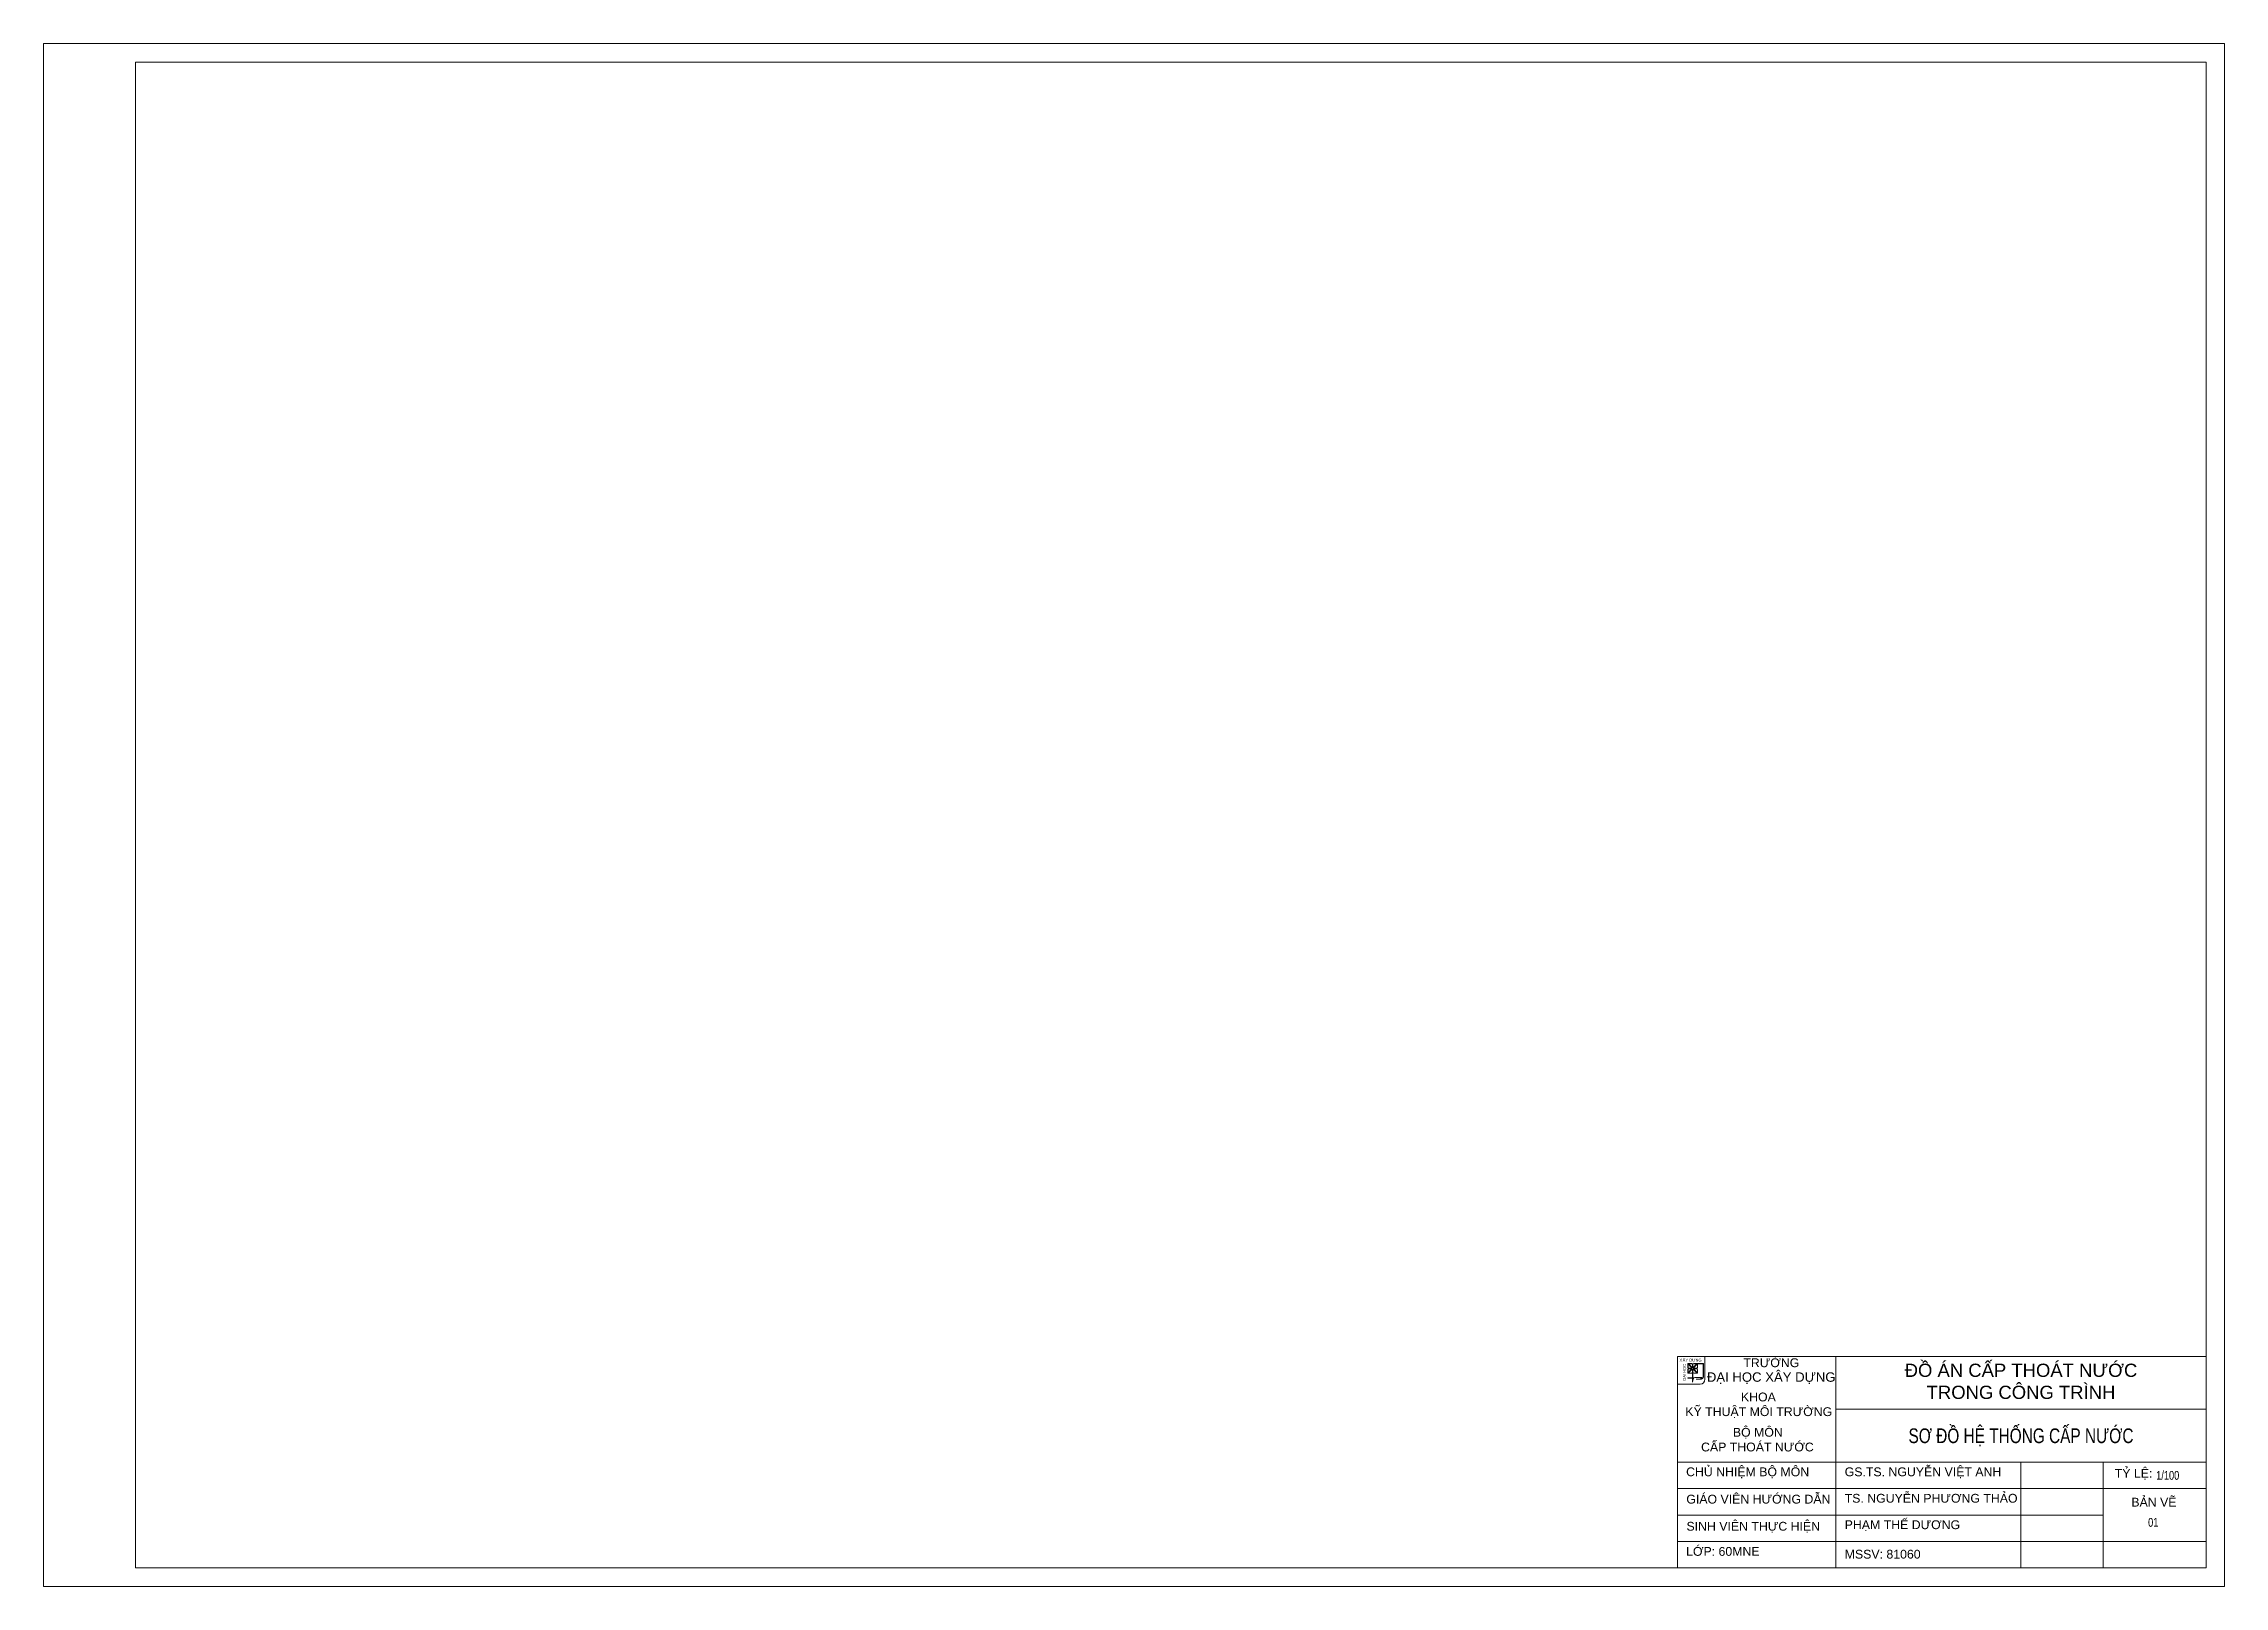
# Model space of a CAD drawing. Header units: millimetres. Extents: x -819040 to 60987, y -269988 to 131461.
# Drawn here: x -687668 to -628268, y -37102 to 4898 of the extents above; entities that cross this region are included whole.
import ezdxf
from ezdxf.enums import TextEntityAlignment as Align

# ---------------------------------------------------------------- set-up
doc = ezdxf.new("R2010")
doc.units = ezdxf.units.MM
for name, color, linetype, lineweight in [('GHI CHU', 51, 'Continuous', 9), ('KHUNG GIAY-A2', 7, 'Continuous', 9), ('KHUNG TEN', 7, 'Continuous', 9)]:
    doc.layers.add(name, color=color, linetype=linetype, lineweight=lineweight)
doc.styles.add('ARIANH', font='VnArialH.TTF')
doc.styles.get("Standard").update_dxf_attribs({"font": 'arial.ttf', "width": 0.75})
doc.styles.add('TCVN-10', font='arial.ttf', dxfattribs={"width": 0.75, "height": 10})

# ---------------------------------------------------------------- blocks, each defined once
blk = doc.blocks.new('*U281')
at = {"layer": 'KHUNG TEN'}
for p, q in [((0, 2880), (-7200, 2880)), ((-7200, 0), (-7200, 2880)), ((-6824, 2880), (-7200, 2880)), ((-7200, 2503), (-7200, 2880)), ((-7056, 2782), (-7005, 2782)), ((-7056, 2777), (-7056, 2782)), ((-7056, 2782), (-7005, 2782)), ((-7056, 2778), (-7056, 2782)), ((-7056, 2782), (-7005, 2782)), ((-7056, 2777), (-7056, 2782)), ((-7056, 2781), (-7006, 2781)), ((-7056, 2777), (-7056, 2781)), ((-7056, 2778), (-6997, 2720)), ((-7055, 2732), (-7056, 2778)), ((-7056, 2777), (-6998, 2719)), ((-7056, 2731), (-7056, 2777)), ((-7056, 2777), (-6998, 2719)), ((-7056, 2731), (-7056, 2777)), ((-7056, 2777), (-6998, 2719)), ((-7056, 2731), (-7056, 2777)), ((-7056, 2655), (-6998, 2714)), ((-7056, 2656), (-6997, 2714)), ((-7056, 2656), (-6998, 2714)), ((-7056, 2655), (-6998, 2713)), ((-7055, 2703), (-7056, 2656)), ((-7056, 2702), (-7056, 2655)), ((-7056, 2702), (-7056, 2655)), ((-7056, 2702), (-7056, 2656)), ((-7052, 2782), (-6994, 2724)), ((-7052, 2782), (-6994, 2724)), ((-7052, 2781), (-6994, 2723)), ((-7052, 2651), (-6994, 2709)), ((-7052, 2651), (-6994, 2709)), ((-7052, 2651), (-6994, 2709)), ((-7051, 2782), (-6993, 2724)), ((-7051, 2720), (-7044, 2716)), ((-7051, 2712), (-7044, 2716)), ((-7051, 2652), (-6993, 2710)), ((-7050, 2721), (-7044, 2716)), ((-7050, 2721), (-7043, 2717)), ((-7050, 2721), (-7044, 2716)), ((-7050, 2713), (-7043, 2717)), ((-7050, 2712), (-7044, 2716)), ((-7050, 2712), (-7044, 2716)), ((-6998, 2719), (-7049, 2719)), ((-6997, 2720), (-7048, 2720)), ((-6998, 2719), (-7048, 2719)), ((-6998, 2719), (-7048, 2719)), ((-6998, 2714), (-7048, 2714)), ((-6998, 2714), (-7048, 2714)), ((-6998, 2713), (-7048, 2713)), ((-6997, 2714), (-7047, 2714)), ((-6995, 2774), (-6991, 2769)), ((-6995, 2774), (-6991, 2769)), ((-6994, 2775), (-6990, 2770)), ((-6994, 2774), (-6991, 2769)), ((-6994, 2724), (-6994, 2770)), ((-6994, 2723), (-6994, 2770)), ((-6994, 2724), (-6994, 2770)), ((-6994, 2529), (-6994, 2709)), ((-6994, 2529), (-6994, 2709)), ((-6994, 2529), (-6994, 2709)), ((-6993, 2724), (-6993, 2771)), ((-6993, 2530), (-6993, 2710)), ((-6987, 2774), (-6991, 2769)), ((-6988, 2774), (-6991, 2769)), ((-6987, 2774), (-6991, 2769)), ((-6987, 2775), (-6990, 2770)), ((-6930, 2782), (-6988, 2724)), ((-6930, 2782), (-6988, 2724)), ((-6930, 2781), (-6988, 2723)), ((-6988, 2724), (-6988, 2770)), ((-6988, 2723), (-6988, 2770)), ((-6988, 2724), (-6988, 2770)), ((-6930, 2651), (-6988, 2709)), ((-6988, 2560), (-6988, 2709)), ((-6930, 2651), (-6988, 2709)), ((-6988, 2560), (-6988, 2709)), ((-6930, 2651), (-6988, 2709)), ((-6988, 2560), (-6988, 2709)), ((-6929, 2782), (-6987, 2724)), ((-6987, 2724), (-6987, 2771)), ((-6929, 2652), (-6987, 2710)), ((-6987, 2561), (-6987, 2710)), ((-6926, 2777), (-6984, 2719)), ((-6926, 2777), (-6984, 2719)), ((-6925, 2777), (-6984, 2719)), ((-6984, 2719), (-6937, 2719)), ((-6984, 2719), (-6938, 2719)), ((-6984, 2719), (-6937, 2719)), ((-6926, 2655), (-6984, 2714)), ((-6984, 2714), (-6937, 2714)), ((-6925, 2656), (-6984, 2714)), ((-6984, 2714), (-6937, 2714)), ((-6926, 2655), (-6984, 2713)), ((-6984, 2713), (-6938, 2713)), ((-6925, 2778), (-6983, 2720)), ((-6983, 2720), (-6937, 2720)), ((-6925, 2656), (-6983, 2714)), ((-6983, 2714), (-6937, 2714)), ((-6977, 2781), (-6847, 2781)), ((-6976, 2782), (-6847, 2782)), ((-6976, 2782), (-6846, 2782)), ((-6976, 2782), (-6847, 2782)), ((-6934, 2720), (-6938, 2716)), ((-6934, 2720), (-6938, 2716)), ((-6933, 2720), (-6938, 2717)), ((-6938, 2717), (-6933, 2713)), ((-6938, 2716), (-6934, 2713)), ((-6938, 2716), (-6934, 2713)), ((-6933, 2721), (-6937, 2717)), ((-6937, 2717), (-6933, 2714)), ((-6926, 2777), (-6926, 2782)), ((-6926, 2777), (-6926, 2781)), ((-6926, 2731), (-6926, 2777)), ((-6926, 2731), (-6926, 2777)), ((-6926, 2702), (-6926, 2655)), ((-6926, 2702), (-6926, 2655)), ((-6925, 2778), (-6925, 2782)), ((-6925, 2777), (-6925, 2782)), ((-6925, 2732), (-6925, 2778)), ((-6925, 2731), (-6925, 2777)), ((-6925, 2703), (-6925, 2656)), ((-6925, 2702), (-6925, 2656)), ((-6847, 2782), (-6847, 2595)), ((-6847, 2782), (-6847, 2595)), ((-6847, 2781), (-6847, 2595)), ((-6846, 2782), (-6846, 2596)), ((-6824, 2880), (-6824, 2570)), ((-5040, 0), (-5040, 2880)), ((0, 2160), (0, 2880)), ((-6890, 2503), (-7200, 2503)), ((-6994, 2589), (-7058, 2589)), ((-7058, 2582), (-7058, 2589)), ((-6994, 2589), (-7058, 2589)), ((-7058, 2583), (-7058, 2589)), ((-6994, 2588), (-7058, 2588)), ((-7058, 2582), (-7058, 2588)), ((-6994, 2583), (-7058, 2583)), ((-6994, 2582), (-7058, 2582)), ((-6994, 2582), (-7058, 2582)), ((-6993, 2589), (-7057, 2589)), ((-7057, 2583), (-7057, 2589)), ((-6993, 2583), (-7057, 2583)), ((-7056, 2656), (-7056, 2652)), ((-7056, 2656), (-7056, 2651)), ((-7056, 2655), (-7056, 2651)), ((-7056, 2655), (-7056, 2651)), ((-7056, 2652), (-7005, 2652)), ((-7056, 2651), (-7005, 2651)), ((-7056, 2651), (-7006, 2651)), ((-7056, 2651), (-7005, 2651)), ((-6994, 2657), (-6991, 2661)), ((-6994, 2657), (-6991, 2661)), ((-6994, 2657), (-6991, 2660)), ((-6985, 2574), (-6994, 2529)), ((-6986, 2574), (-6994, 2529)), ((-6985, 2574), (-6994, 2529)), ((-6993, 2658), (-6990, 2661)), ((-6985, 2575), (-6993, 2530)), ((-6991, 2661), (-6985, 2655)), ((-6991, 2661), (-6985, 2655)), ((-6991, 2660), (-6986, 2655)), ((-6990, 2661), (-6985, 2656)), ((-6977, 2651), (-6926, 2651)), ((-6976, 2652), (-6925, 2652)), ((-6976, 2651), (-6926, 2651)), ((-6976, 2651), (-6925, 2651)), ((-6865, 2591), (-6960, 2591)), ((-6865, 2591), (-6960, 2591)), ((-6864, 2592), (-6959, 2592)), ((-6865, 2591), (-6959, 2591)), ((-6888, 2575), (-6942, 2571)), ((-6888, 2575), (-6942, 2571)), ((-6888, 2575), (-6942, 2571)), ((-6872, 2571), (-6942, 2571)), ((-6872, 2571), (-6942, 2571)), ((-6872, 2571), (-6942, 2571)), ((-6887, 2576), (-6941, 2571)), ((-6871, 2571), (-6941, 2571)), ((-6926, 2655), (-6926, 2651)), ((-6926, 2655), (-6926, 2651)), ((-6925, 2656), (-6925, 2652)), ((-6925, 2656), (-6925, 2651)), ((0, 2160), (-5040, 2160)), ((0, 1440), (0, 2160)), ((-7200, 1440), (0, 1440)), ((-2520, 0), (-2520, 1440)), ((-1401, 0), (-1401, 1440)), ((0, 1080), (0, 1440)), ((-7200, 1080), (0, 1080)), ((0, 360), (0, 1080)), ((-7200, 720), (-1401, 720)), ((-7200, 360), (0, 360)), ((0, 0), (0, 360)), ((-5040, 0), (-7200, 0)), ((-2520, 0), (-5040, 0)), ((-1440, 0), (-2520, 0)), ((0, 0), (-1440, 0))]:
    blk.add_line(p, q, dxfattribs=at)
for points in [[(0, 0), (0, 1440), (-7200, 1440), (-7200, 0)], [(-7200, 0), (0, 0)]]:
    blk.add_lwpolyline(points, dxfattribs=at)
for centre, radius, start, end in [((-7044, 2731), 12.7, 182.09, 237.073), ((-7044, 2731), 12.7, 182.09, 237.073), ((-7043, 2731), 12.7, 182.09, 237.073), ((-7045, 2702), 11.7, 117.544, 179.9029), ((-7045, 2702), 11.7, 117.544, 179.9029), ((-7044, 2702), 11.7, 117.544, 179.9029), ((-7043, 2732), 12.7, 182.09, 237.073), ((-7044, 2703), 11.7, 117.544, 179.9029), ((-7006, 2770), 11.7, 0.049, 89.951), ((-7005, 2770), 11.7, 0.049, 89.951), ((-7005, 2771), 11.7, 0.049, 89.951), ((-7005, 2770), 11.7, 0.049, 89.951), ((-6976, 2770), 11.7, 90.049, 179.951), ((-6976, 2770), 11.7, 90.049, 179.951), ((-6977, 2770), 11.7, 90.049, 179.951), ((-6976, 2771), 11.7, 90.049, 179.951), ((-6938, 2731), 11.7, 270.0009, 359.9029), ((-6938, 2702), 11.7, 0.0971, 89.9991), ((-6937, 2732), 11.7, 270.0009, 359.9029), ((-6937, 2731), 11.7, 270.0009, 359.9029), ((-6937, 2731), 11.7, 270.0009, 359.9029), ((-6937, 2702), 11.7, 0.0971, 89.9991), ((-6937, 2703), 11.7, 0.0971, 89.9991), ((-6937, 2702), 11.7, 0.0971, 89.9991), ((-7006, 2663), 11.7, 270.049, 359.951), ((-7005, 2663), 11.7, 270.049, 359.951), ((-7005, 2664), 11.7, 270.049, 359.951), ((-7005, 2663), 11.7, 270.049, 359.951), ((-6976, 2663), 11.7, 180.049, 269.951), ((-6977, 2663), 11.7, 180.049, 269.951), ((-6976, 2663), 11.7, 180.049, 269.951), ((-6976, 2664), 11.7, 180.049, 269.951), ((-6960, 2563), 28.3, 89.9871, 156.3994), ((-6959, 2564), 28.3, 89.9871, 156.3994), ((-6960, 2563), 28.3, 89.9871, 156.3994), ((-6959, 2563), 28.3, 89.9871, 156.3994), ((-6890, 2569), 65.9, 270, 0), ((-6888, 2600), 24.5, 270, 339.999), ((-6888, 2599), 24.5, 270, 339.999), ((-6888, 2600), 24.5, 270, 339.999), ((-6887, 2600), 24.5, 270, 339.999), ((-6872, 2595), 24.7, 270, 0), ((-6872, 2595), 24.7, 270, 0), ((-6872, 2595), 24.7, 270, 0), ((-6871, 2596), 24.7, 270, 0)]:
    blk.add_arc(centre, radius, start, end, dxfattribs=at)
at = {"layer": 'KHUNG TEN', "style": 'ARIANH'}
for s, p in [('x   y dùng', (-7171, 2810)), ('¢', (-7128, 2809))]:
    blk.add_text(s, height=39, dxfattribs=at).set_placement(p)
blk.add_text('®¹i häc', height=39, rotation=90, dxfattribs=at).set_placement((-7085, 2551))
for s, insert, char_height, width, attachment_point in [('{\\fArial|b0|i0|c0|p34;ĐẠI HỌC XÂY DỰNG}', (-6798, 2663), 128, 7638.54, 1), ('{\\fArial|b0|i0|c0|p34;TRƯỜNG}', (-6301, 2854), 120, 7638.54, 1), ('{\\fArial|b0|i0|c0|p34;ĐỒ ÁN CẤP THOÁT NƯỚC\\PTRONG CÔNG TRÌNH}', (-2520, 2540), 180, 5040, 5), ('\\pi796.03087;{\\fArial|b0|i0|c0|p34;KHOA\\P\\pi38.66388;KỸ THUẬT MÔI TRƯỜNG }', (-7130, 2388), 120, 2055.12, 1), ('\\pi657.88068;{\\fArial|b0|i0|c0|p34;BỘ MÔN \\P\\pi224.82474;CẤP THOÁT NƯỚC}', (-7102, 1907), 120, 1969.62, 1), ('{\\fArial|b0|i0|c0|p34;CHỦ NHIỆM BỘ MÔN}', (-7081, 1369), 120, 2368.22, 1), ('{\\fArial|b0|i0|c0|p34;GS.TS. NGUYỄN VIỆT ANH}', (-4921, 1369), 120, 2368.22, 1), ('{\\fArial|b0|i0|c0|p34;TỶ LỆ:}', (-1243, 1348), 120, 1287.18, 1), ('{\\fArial|b0|i0|c0|p34;GIÁO VIÊN HƯỚNG DẪN}', (-7078, 997), 120, 2368.22, 1), ('{\\fArial|b0|i0|c0|p34;TS. NGUYỄN PHƯƠNG THẢO}', (-4921, 1009), 120, 2537.36, 1), ('{\\fArial|b0|i0|c0|p34;BẢN VẼ }', (-1017, 956), 120, 1287.18, 1), ('{\\fArial|b0|i0|c0|p34;SINH VIÊN THỰC HIỆN}', (-7076, 628), 120, 2368.22, 1), ('{\\fArial|b0|i0|c0|p34;PHẠM THẾ DƯƠNG}', (-4921, 649), 120, 2368.22, 1), ('L{\\fArial|b0|i0|c0|p34;Ớ}P: 60MNE', (-7081, 286), 120, 2368.22, 1), ('MSSV: 81060', (-4921, 248), 120, 2368.22, 1)]:
    blk.add_mtext(s, dxfattribs=dict(at, insert=insert, char_height=char_height, width=width, attachment_point=attachment_point))
at = {"layer": 'KHUNG TEN', "width": 0.75}
blk.add_attdef('TEN_BAN_VE', text='', height=200, dxfattribs=at).set_placement((-2520, 1800), align=Align.MIDDLE_CENTER)
at = {"layer": 'KHUNG TEN', "style": 'TCVN-10', "width": 0.75}
for tag, p in [('TY_LE', (-679, 1201)), ('STT', (-789, 561)), ('NGAY_HOAN_THANH', (-1271, 121))]:
    blk.add_attdef(tag, p, '', height=120, dxfattribs=at)

msp = doc.modelspace()

# ---------------------------------------------------------------- linework, layer by layer
at = {"layer": 'KHUNG GIAY-A2'}
for points in [[(-687668.2, -37101.7), (-628268.2, -37101.7), (-628268.2, 4898.3), (-687668.2, 4898.3)], [(-685168.2, -36601.7), (-628768.2, -36601.7), (-628768.2, 4398.3), (-685168.2, 4398.3)]]:
    msp.add_lwpolyline(points, close=True, dxfattribs=at)

# ---------------------------------------------------------------- block references
at = {"layer": 'GHI CHU', "xscale": 2, "yscale": 2, "zscale": 2}
msp.add_blockref('*U281', (-628768.2, -36601.7), dxfattribs=at).add_auto_attribs({'TY_LE': '1/100', 'STT': '01', 'TEN_BAN_VE': 'SƠ ĐỒ HỆ THỐNG CẤP NƯỚC'})

doc.saveas('drawing.dxf')
